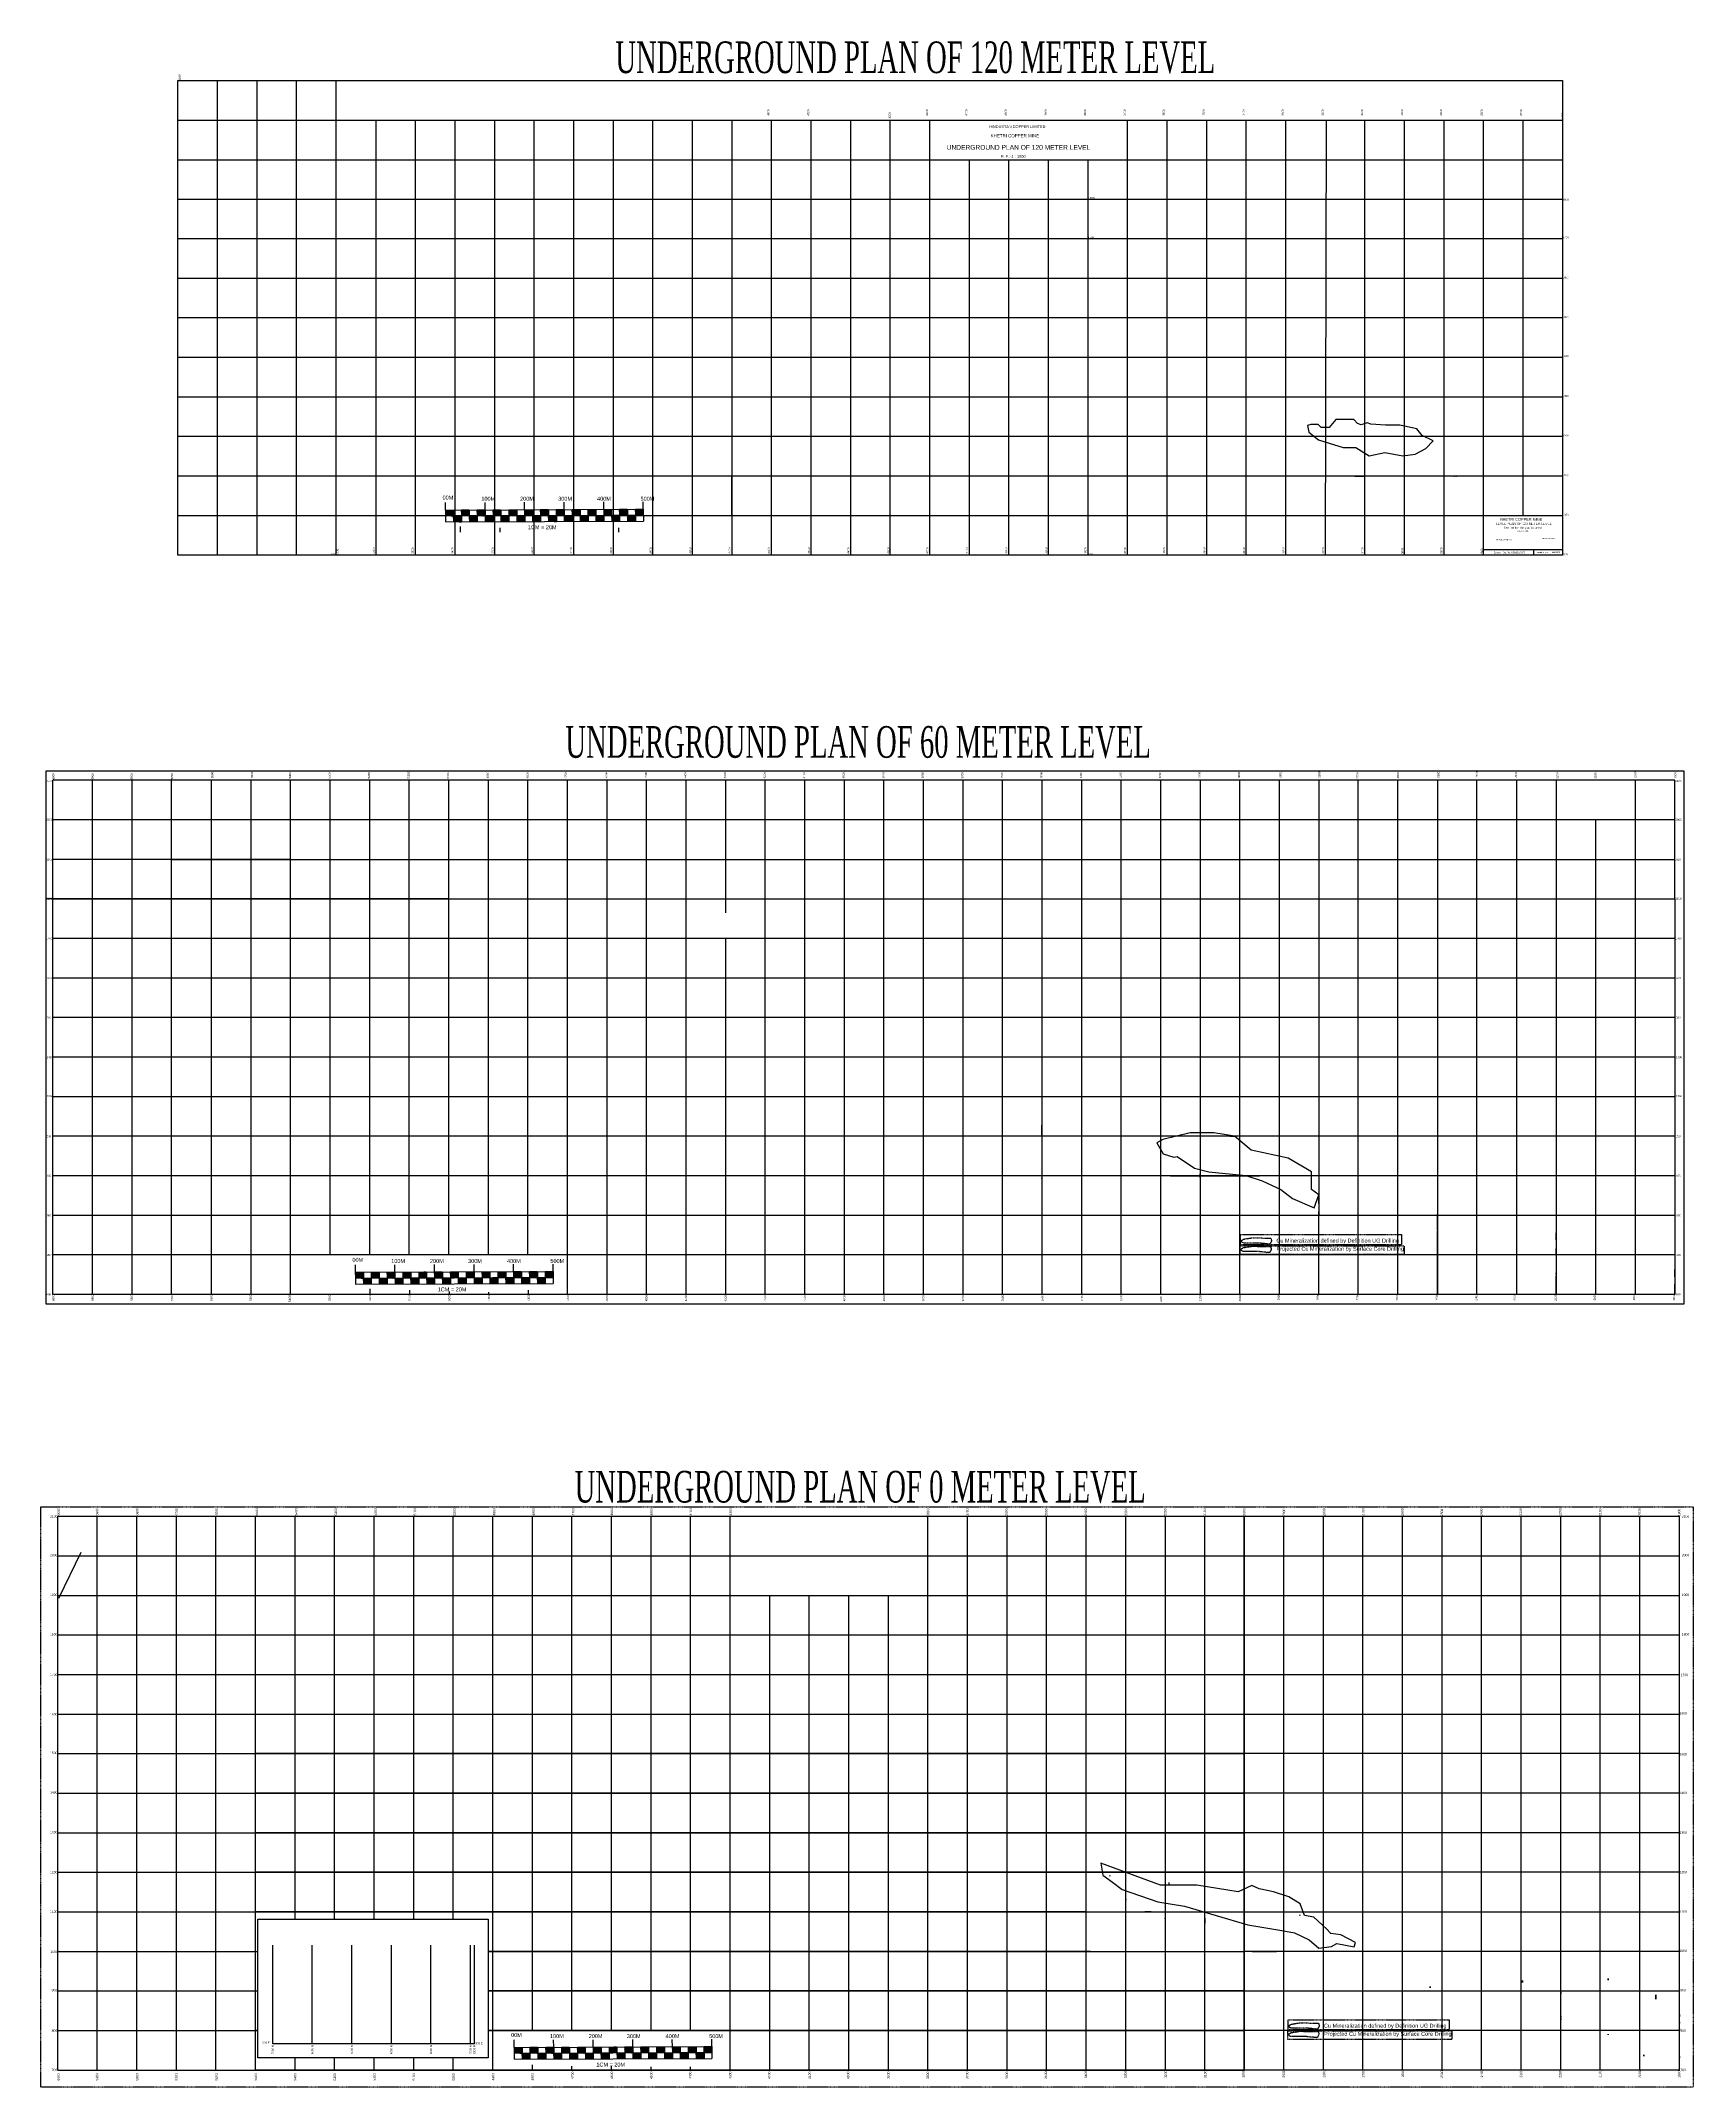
# Model space of a CAD drawing. Header units: millimetres. Extents: x 2120 to 6297, y -740 to 4433.
import ezdxf
from ezdxf.enums import TextEntityAlignment as Align

# ---------------------------------------------------------------- set-up
doc = ezdxf.new("R2010")
doc.units = ezdxf.units.MM
doc.linetypes.add('CENTER', pattern=[2, 1.25, -0.25, 0.25, -0.25])
doc.linetypes.add('DASHED2', pattern=[0.375, 0.25, -0.125])
doc.layers.add('oRE BODY', color=1, linetype='Continuous')
doc.styles.get("Standard").update_dxf_attribs({"font": 'arial.ttf'})
doc.styles.add('style1', font='times.ttf', dxfattribs={"width": 0.6, "height": 0.1})

msp = doc.modelspace()

# ---------------------------------------------------------------- hatches: boundary and pattern name
h = msp.add_hatch()
h.set_pattern_fill('ANSI31', color=256)
h.set_pattern_definition([(45, (-8175.981, 2362.53569), (-0.0883883476, 0.0883883476), [])])
h.paths.add_polyline_path([(3163.1, 3232.4), (3163, 3247.4), (3143, 3247.3), (3143.1, 3232.3)])
h.paths.add_polyline_path([(3183.2, 3217.5), (3183.1, 3232.5), (3163.1, 3232.4), (3163.2, 3217.4)])
h.paths.add_polyline_path([(3203.1, 3232.6), (3203, 3247.6), (3183, 3247.5), (3183.1, 3232.5)])
h.paths.add_polyline_path([(3223.1, 3232.6), (3203.1, 3232.6), (3203.2, 3217.6), (3223.2, 3217.6)])
h.paths.add_polyline_path([(3243.1, 3232.7), (3243, 3247.7), (3223, 3247.6), (3223.1, 3232.6)])
h.paths.add_polyline_path([(3263.2, 3217.8), (3263.1, 3232.8), (3243.1, 3232.7), (3243.2, 3217.7)])
h.paths.add_polyline_path([(3283.1, 3232.9), (3283, 3247.9), (3263, 3247.8), (3263.1, 3232.8)])
h.paths.add_polyline_path([(3303.2, 3218), (3303.1, 3233), (3283.1, 3232.9), (3283.2, 3217.9)])
h.paths.add_polyline_path([(3323.1, 3233), (3323, 3248), (3303, 3248), (3303.1, 3233)])
h.paths.add_polyline_path([(3323.1, 3233), (3323.2, 3218), (3343.2, 3218.1), (3343.1, 3233.1)])
h.paths.add_polyline_path([(3363.1, 3233.2), (3363, 3248.2), (3343, 3248.1), (3343.1, 3233.1)])
h.paths.add_polyline_path([(3363.1, 3233.2), (3363.2, 3218.2), (3383.2, 3218.3), (3383.1, 3233.3)])
h.paths.add_polyline_path([(3383.1, 3233.3), (3403.1, 3233.4), (3403, 3248.4), (3383, 3248.3)])
h.paths.add_polyline_path([(3403.1, 3233.4), (3403.2, 3218.4), (3423.2, 3218.4), (3423.1, 3233.4)])
h.paths.add_polyline_path([(3423.1, 3233.4), (3443.1, 3233.5), (3443, 3248.5), (3423, 3248.4)])
h.paths.add_polyline_path([(3443.1, 3233.5), (3443.2, 3218.5), (3463.2, 3218.6), (3463.1, 3233.6)])
h.paths.add_polyline_path([(3463.1, 3233.6), (3483.1, 3233.7), (3483, 3248.7), (3463, 3248.6)])
h.paths.add_polyline_path([(3483.1, 3233.7), (3483.2, 3218.7), (3503.2, 3218.8), (3503.1, 3233.8)])
h.paths.add_polyline_path([(3503.1, 3233.8), (3523.1, 3233.8), (3523, 3248.8), (3503, 3248.8)])
h.paths.add_polyline_path([(3543.1, 3233.9), (3523.1, 3233.8), (3523.2, 3218.8), (3543.2, 3218.9)])
h.paths.add_polyline_path([(3543.1, 3233.9), (3563.1, 3234), (3563, 3249), (3543, 3248.9)])
h.paths.add_polyline_path([(3583.1, 3234.1), (3563.1, 3234), (3563.2, 3219), (3583.2, 3219.1)])
h.paths.add_polyline_path([(3583, 3249.1), (3583.1, 3234.1), (3603.1, 3234.2), (3603, 3249.2)])
h.paths.add_polyline_path([(3623.1, 3234.2), (3603.1, 3234.2), (3603.2, 3219.2), (3623.2, 3219.2)])
h.paths.add_polyline_path([(3623, 3249.2), (3623.1, 3234.2), (3643.1, 3234.3), (3643, 3249.3)])
h = msp.add_hatch()
h.set_pattern_fill('ANSI31', color=256)
h.set_pattern_definition([(45, (-8403.82782, 435.39449), (-0.0883883476, 0.0883883476), [])])
h.paths.add_polyline_path([(2935.3, 1305.3), (2935.2, 1320.3), (2915.2, 1320.2), (2915.3, 1305.2)])
h.paths.add_polyline_path([(2955.3, 1290.3), (2955.3, 1305.3), (2935.3, 1305.3), (2935.3, 1290.3)])
h.paths.add_polyline_path([(2975.3, 1305.4), (2975.2, 1320.4), (2955.2, 1320.3), (2955.3, 1305.3)])
h.paths.add_polyline_path([(2995.3, 1305.5), (2975.3, 1305.4), (2975.3, 1290.4), (2995.3, 1290.5)])
h.paths.add_polyline_path([(3015.3, 1305.6), (3015.2, 1320.6), (2995.2, 1320.5), (2995.3, 1305.5)])
h.paths.add_polyline_path([(3035.3, 1290.7), (3035.3, 1305.7), (3015.3, 1305.6), (3015.3, 1290.6)])
h.paths.add_polyline_path([(3055.3, 1305.7), (3055.2, 1320.7), (3035.2, 1320.7), (3035.3, 1305.7)])
h.paths.add_polyline_path([(3075.3, 1290.8), (3075.3, 1305.8), (3055.3, 1305.7), (3055.3, 1290.7)])
h.paths.add_polyline_path([(3095.3, 1305.9), (3095.2, 1320.9), (3075.2, 1320.8), (3075.3, 1305.8)])
h.paths.add_polyline_path([(3095.3, 1305.9), (3095.3, 1290.9), (3115.3, 1291), (3115.2, 1306)])
h.paths.add_polyline_path([(3135.2, 1306.1), (3135.2, 1321.1), (3115.2, 1321), (3115.2, 1306)])
h.paths.add_polyline_path([(3135.2, 1306.1), (3135.3, 1291.1), (3155.3, 1291.1), (3155.2, 1306.1)])
h.paths.add_polyline_path([(3155.2, 1306.1), (3175.2, 1306.2), (3175.2, 1321.2), (3155.2, 1321.1)])
h.paths.add_polyline_path([(3175.2, 1306.2), (3175.3, 1291.2), (3195.3, 1291.3), (3195.2, 1306.3)])
h.paths.add_polyline_path([(3195.2, 1306.3), (3215.2, 1306.4), (3215.2, 1321.4), (3195.2, 1321.3)])
h.paths.add_polyline_path([(3215.2, 1306.4), (3215.3, 1291.4), (3235.3, 1291.5), (3235.2, 1306.5)])
h.paths.add_polyline_path([(3235.2, 1306.5), (3255.2, 1306.5), (3255.2, 1321.5), (3235.2, 1321.5)])
h.paths.add_polyline_path([(3255.2, 1306.5), (3255.3, 1291.5), (3275.3, 1291.6), (3275.2, 1306.6)])
h.paths.add_polyline_path([(3275.2, 1306.6), (3295.2, 1306.7), (3295.2, 1321.7), (3275.2, 1321.6)])
h.paths.add_polyline_path([(3315.2, 1306.8), (3295.2, 1306.7), (3295.3, 1291.7), (3315.3, 1291.8)])
h.paths.add_polyline_path([(3315.2, 1306.8), (3335.2, 1306.9), (3335.2, 1321.9), (3315.2, 1321.8)])
h.paths.add_polyline_path([(3355.2, 1306.9), (3335.2, 1306.9), (3335.3, 1291.9), (3355.3, 1291.9)])
h.paths.add_polyline_path([(3355.2, 1321.9), (3355.2, 1306.9), (3375.2, 1307), (3375.2, 1322)])
h.paths.add_polyline_path([(3395.2, 1307.1), (3375.2, 1307), (3375.3, 1292), (3395.3, 1292.1)])
h.paths.add_polyline_path([(3395.2, 1322.1), (3395.2, 1307.1), (3415.2, 1307.2), (3415.2, 1322.2)])
h = msp.add_hatch()
h.set_pattern_fill('ANSI31', color=256)
h.set_pattern_definition([(45, (-8002.60076, -1524.30159), (-0.0883883476, 0.0883883476), [])])
h.paths.add_polyline_path([(3336.5, -654.4), (3336.4, -639.4), (3316.4, -639.5), (3316.5, -654.5)])
h.paths.add_polyline_path([(3356.5, -669.3), (3356.5, -654.3), (3336.5, -654.4), (3336.5, -669.4)])
h.paths.add_polyline_path([(3376.5, -654.3), (3376.4, -639.3), (3356.4, -639.3), (3356.5, -654.3)])
h.paths.add_polyline_path([(3396.5, -654.2), (3376.5, -654.3), (3376.5, -669.3), (3396.5, -669.2)])
h.paths.add_polyline_path([(3416.5, -654.1), (3416.4, -639.1), (3396.4, -639.2), (3396.5, -654.2)])
h.paths.add_polyline_path([(3436.5, -669), (3436.5, -654), (3416.5, -654.1), (3416.5, -669.1)])
h.paths.add_polyline_path([(3456.5, -654), (3456.4, -639), (3436.4, -639), (3436.5, -654)])
h.paths.add_polyline_path([(3476.5, -668.9), (3476.5, -653.9), (3456.5, -654), (3456.5, -669)])
h.paths.add_polyline_path([(3496.5, -653.8), (3496.4, -638.8), (3476.4, -638.9), (3476.5, -653.9)])
h.paths.add_polyline_path([(3496.5, -653.8), (3496.5, -668.8), (3516.5, -668.7), (3516.5, -653.7)])
h.paths.add_polyline_path([(3536.5, -653.6), (3536.4, -638.6), (3516.4, -638.7), (3516.5, -653.7)])
h.paths.add_polyline_path([(3536.5, -653.6), (3536.5, -668.6), (3556.5, -668.6), (3556.5, -653.6)])
h.paths.add_polyline_path([(3556.5, -653.6), (3576.5, -653.5), (3576.4, -638.5), (3556.4, -638.6)])
h.paths.add_polyline_path([(3576.5, -653.5), (3576.5, -668.5), (3596.5, -668.4), (3596.5, -653.4)])
h.paths.add_polyline_path([(3596.5, -653.4), (3616.5, -653.3), (3616.4, -638.3), (3596.4, -638.4)])
h.paths.add_polyline_path([(3616.5, -653.3), (3616.5, -668.3), (3636.5, -668.2), (3636.5, -653.2)])
h.paths.add_polyline_path([(3636.5, -653.2), (3656.5, -653.2), (3656.4, -638.2), (3636.4, -638.2)])
h.paths.add_polyline_path([(3656.5, -653.2), (3656.5, -668.2), (3676.5, -668.1), (3676.5, -653.1)])
h.paths.add_polyline_path([(3676.5, -653.1), (3696.5, -653), (3696.4, -638), (3676.4, -638.1)])
h.paths.add_polyline_path([(3716.5, -652.9), (3696.5, -653), (3696.5, -668), (3716.5, -667.9)])
h.paths.add_polyline_path([(3716.5, -652.9), (3736.5, -652.8), (3736.4, -637.8), (3716.4, -637.9)])
h.paths.add_polyline_path([(3756.5, -652.8), (3736.5, -652.8), (3736.5, -667.8), (3756.5, -667.8)])
h.paths.add_polyline_path([(3756.4, -637.8), (3756.5, -652.8), (3776.5, -652.7), (3776.4, -637.7)])
h.paths.add_polyline_path([(3796.5, -652.6), (3776.5, -652.7), (3776.5, -667.7), (3796.5, -667.6)])
h.paths.add_polyline_path([(3796.4, -637.6), (3796.5, -652.6), (3816.5, -652.5), (3816.4, -637.5)])

# ---------------------------------------------------------------- linework, layer by layer
at = {"color": 7}
for p, q in [((2466.6, 3133), (2466.6, 4333)), ((2466.6, 4333), (5966.6, 4333)), ((2566.6, 3133), (2566.6, 4333)), ((2666.6, 3133), (2666.6, 4333)), ((2766.6, 3133), (2766.6, 4333)), ((2866.6, 3133), (2866.6, 4333)), ((5966.6, 4333), (5966.6, 3133)), ((2466.6, 4233), (5966.6, 4233)), ((2966.6, 4233), (2966.6, 3133)), ((3066.6, 4233), (3066.6, 3133)), ((3166.6, 4233), (3166.6, 3133)), ((3266.6, 4233), (3266.6, 3133)), ((3366.6, 4233), (3366.6, 3133)), ((3466.6, 4233), (3466.6, 3133)), ((3566.6, 4233), (3566.6, 3133)), ((3666.6, 4233), (3666.6, 3133)), ((3766.6, 4233), (3766.6, 3133)), ((3866.6, 4233), (3866.6, 3133)), ((3966.6, 4233), (3966.6, 3133)), ((4066.6, 4233), (4066.6, 3133)), ((4166.6, 4233), (4166.6, 3133)), ((4266.6, 4233), (4266.6, 3133)), ((4366.6, 4233), (4366.6, 3133)), ((4866.6, 4233), (4866.6, 3133)), ((4966.6, 4233), (4966.6, 3133)), ((5066.6, 4233), (5066.6, 3133)), ((5166.6, 4233), (5166.6, 3133)), ((5266.6, 4233), (5266.6, 3133)), ((5466.6, 4233), (5466.6, 3133)), ((5566.6, 4233), (5566.6, 3133)), ((5666.6, 4233), (5666.6, 3133)), ((5766.6, 4233), (5766.6, 3133)), ((5866.6, 4233), (5866.6, 3233)), ((2466.6, 4133), (5966.6, 4133)), ((4466.6, 4133), (4466.6, 3133)), ((4566.6, 4133), (4566.6, 3133)), ((4666.6, 4133), (4666.6, 3133)), ((4766.6, 4133), (4766.6, 3133)), ((2466.6, 4033), (4366.6, 4033)), ((4866.6, 4033), (5966.6, 4033)), ((5966.6, 3933), (2466.6, 3933)), ((5966.6, 3833), (2466.6, 3833)), ((5966.6, 3733), (2466.6, 3733)), ((5966.6, 3633), (2466.6, 3633)), ((5966.6, 3533), (2466.6, 3533)), ((5966.6, 3433), (2466.6, 3433)), ((5966.6, 3333), (2466.6, 3333)), ((3966.6, 3333), (2466.6, 3333)), ((3866.6, 3233), (3866.6, 3333)), ((5966.6, 3233), (2466.6, 3233)), ((3966.6, 3233), (2466.6, 3233)), ((5966.6, 3133), (2466.6, 3133)), ((5966.6, 3146.3), (5766.6, 3146.3)), ((5894.7, 3133.1), (5894.7, 3146.3))]:
    msp.add_line(p, q, dxfattribs=at)
at = {"linetype": 'Continuous'}
for p, q in [((5369.1, 4233), (5366.6, 3133)), ((5268.6, 4033), (5368.6, 4033))]:
    msp.add_line(p, q, dxfattribs=at)
for p, q in [((5441.6, 3333), (5468.3, 3333)), ((5466.6, 3355.6), (5466.6, 3329.8)), ((3179.9, 3205.6), (3179.9, 3191.1)), ((3279.9, 3202.4), (3279.9, 3191.1)), ((3579.9, 3202.3), (3579.9, 3191.1)), ((5253.4, 2586.7), (5253.4, 2585.9)), ((2150.5, 1264), (2150.5, 2564)), ((2250.5, 1264), (2250.5, 2564)), ((2350.5, 1264), (2350.5, 2564)), ((2450.5, 1264), (2450.5, 2564)), ((2550.5, 2564), (2550.5, 1264)), ((2650.5, 2564), (2650.5, 1264)), ((2750.5, 2564), (2750.5, 1264)), ((2850.5, 2564), (2850.5, 1364)), ((2950.5, 2564), (2950.5, 1364)), ((3050.5, 2564), (3050.5, 1364)), ((3150.5, 2564), (3150.5, 1364)), ((3250.5, 2564), (3250.5, 1364)), ((3350.5, 2564), (3350.5, 1364)), ((3450.5, 2564), (3450.5, 1664)), ((3550.5, 2564), (3550.5, 1264)), ((3650.5, 2564), (3650.5, 1264)), ((3750.5, 2564), (3750.5, 2064)), ((3850.5, 2564), (3850.5, 2228.7)), ((3950.5, 2564), (3950.5, 2164)), ((4050.5, 2564), (4050.5, 1264)), ((4150.5, 2564), (4150.5, 1264)), ((4250.5, 2564), (4250.5, 1264)), ((4350.5, 2564), (4350.5, 1264)), ((4450.5, 2564), (4450.5, 1264)), ((4550.5, 2564), (4550.5, 1264)), ((4650.5, 2564), (4650.5, 1264)), ((4750.5, 2564), (4750.5, 1264)), ((4850.5, 2564), (4850.5, 1264)), ((4950.5, 2564), (4950.5, 1264)), ((5050.5, 2564), (5050.5, 1264)), ((5150.5, 2564), (5150.5, 1264)), ((5150.5, 2564), (5150.5, 1264)), ((5250.5, 2564), (5250.5, 1264)), ((5350.5, 2564), (5350.5, 1464)), ((5850.5, 2564), (5850.5, 1264)), ((5950.5, 2564), (5950.5, 1264)), ((6150.5, 2564), (6150.5, 1264)), ((6050.5, 2464), (6050.5, 1264)), ((5250.5, 2383.1), (5250.5, 1864)), ((2450.5, 2364), (5450.5, 2364)), ((2650.5, 2364), (2650.5, 1464)), ((5250.5, 2364), (6250.5, 2364)), ((2150.5, 2264), (5450.5, 2264)), ((4950.5, 2264), (4950.5, 2240.4)), ((5050.5, 2264), (5050.5, 2240.4)), ((5150.5, 2264), (5150.5, 2240.4)), ((5250.5, 2264), (5950.5, 2264)), ((5350.5, 2264), (5350.5, 2240.4)), ((6250.5, 2264), (6250.5, 1264)), ((5050.5, 2164), (2150.5, 2164)), ((3750.5, 2164), (3750.5, 1264)), ((3850.5, 2164), (3850.5, 1264)), ((3950.5, 2164), (3950.5, 1264)), ((6250.5, 2164), (5050.5, 2164)), ((5250.5, 2064), (2150.5, 2064)), ((6250.5, 2064), (5250.5, 2064)), ((5450.5, 1964), (2150.5, 1964)), ((6250.5, 1964), (5250.5, 1964)), ((5450.5, 1864), (2150.5, 1864)), ((5450.5, 1864), (5250.5, 1864)), ((6250.5, 1864), (5250.5, 1864)), ((5250.5, 1764), (2150.5, 1764)), ((6250.5, 1764), (5250.5, 1764)), ((5450.5, 1664), (2150.5, 1664)), ((3450.5, 1664), (3450.5, 1264.6)), ((4650.5, 1664), (4650.5, 1691.9)), ((5950.5, 1664), (5250.5, 1664)), ((6250.5, 1664), (5950.5, 1664)), ((4650.5, 1620.3), (4650.5, 1264)), ((4941.5, 1647.4), (4941.5, 1647.4)), ((5250.5, 1564), (2150.5, 1564)), ((4686.8, 1564), (4538.3, 1564)), ((5203.9, 1575.5), (5203.9, 1575.5)), ((5950.5, 1564), (5250.5, 1564)), ((6250.5, 1564), (5950.5, 1564)), ((5450.5, 1464), (2150.5, 1464)), ((5950.5, 1464), (5250.5, 1464)), ((6250.5, 1464), (5950.5, 1464)), ((5986.1, 1364), (2150.5, 1364)), ((6250.5, 1364), (5950.5, 1364)), ((6250.5, 1264), (2150.5, 1264)), ((2952, 1278.5), (2952, 1264)), ((3052, 1275.3), (3052, 1264)), ((3152, 1271.5), (3152, 1264)), ((3252, 1270), (3252, 1264)), ((3352, 1275.2), (3352, 1264)), ((2162.5, -696.7), (2162.5, 703.3)), ((2162.5, 703.3), (5162.5, 703.3)), ((2262.5, -696.7), (2262.5, 703.3)), ((2362.5, -696.7), (2362.5, 703.3)), ((2462.5, -696.7), (2462.5, 703.3)), ((2562.5, -696.7), (2562.5, 703.3)), ((2662.5, -696.7), (2662.5, 703.3)), ((2762.5, -315.3), (2762.5, 703.3)), ((2862.5, -315.3), (2862.5, 703.3)), ((2962.5, -315.3), (2962.5, 703.3)), ((3062.5, -315.3), (3062.5, 703.3)), ((3162.5, -315.3), (3162.5, 703.3)), ((3262.5, -696.7), (3262.5, 703.3)), ((3362.5, -596.7), (3362.5, 703.3)), ((3462.5, -596.7), (3462.5, 703.3)), ((3562.5, -596.7), (3562.5, 703.3)), ((3662.5, -596.7), (3662.5, 703.3)), ((3762.5, -596.7), (3762.5, 703.3)), ((3862.5, -696.7), (3862.5, 703.3)), ((4362.5, -696.7), (4362.5, 703.3)), ((4462.5, -696.7), (4462.5, 703.3)), ((4562.5, -696.7), (4562.5, 703.3)), ((4662.5, -699.6), (4662.5, 703.3)), ((4762.5, 703.6), (6262.5, 703.6)), ((4762.5, -496.7), (4762.5, 703.3)), ((4762.5, -696.7), (4762.5, 703.3)), ((4862.5, -696.7), (4862.5, 703.3)), ((4962.5, 703.3), (4962.5, -696.7)), ((5062.5, -696.7), (5062.5, 703.3)), ((5262.5, -696.7), (5262.5, 703.3)), ((5362.5, -696.7), (5362.5, 703.3)), ((5362.5, -696.7), (5362.5, 703.3)), ((5362.5, -696.7), (5362.5, 703.3)), ((5462.5, -696.7), (5462.5, 703.3)), ((5562.5, -696.7), (5562.5, 703.3)), ((5662.5, -696.7), (5662.5, 703.3)), ((5762.5, -696.7), (5762.5, 703.3)), ((5862.5, -696.7), (5862.5, 703.3)), ((5962.5, -696.7), (5962.5, 703.3)), ((6062.5, -696.7), (6062.5, 703.3)), ((6162.5, -696.7), (6162.5, 703.3)), ((6262.5, -696.7), (6262.5, 703.3)), ((2162.5, 603.3), (6262.5, 603.3)), ((2162.5, 503.3), (6262.5, 503.3)), ((3962.5, -696.7), (3962.5, 503.3)), ((4062.5, -696.7), (4062.5, 503.3)), ((4162.5, -696.7), (4162.5, 503.3)), ((4262.5, -696.7), (4262.5, 503.3)), ((2162.5, 403.3), (5162.5, 403.3)), ((4762.5, 403.3), (6262.5, 403.3)), ((2162.5, 303.3), (6262.5, 303.3)), ((2162.5, 203.3), (5162.5, 203.3)), ((2662.5, 203.3), (4762.5, 203.3)), ((4762.5, 203.3), (6262.5, 203.3)), ((4762.5, 203.3), (6262.5, 203.3)), ((2162.5, 103.3), (5162.5, 103.3)), ((4762.5, 103.3), (2662.5, 103.3)), ((6262.5, 103.3), (4762.5, 103.3)), ((2162.5, 3.3), (5162.5, 3.3)), ((4762.5, 3.3), (2662.5, 3.3)), ((6262.5, 3.3), (4762.5, 3.3)), ((2162.5, -96.7), (5162.5, -96.7)), ((4762.5, -96.7), (2662.5, -96.7)), ((6262.5, -96.7), (4762.5, -96.7)), ((2162.5, -196.7), (5162.5, -196.7)), ((4724, -196.7), (2662.9, -196.7)), ((4724, -196.7), (3462.5, -196.7)), ((4764.3, -196.7), (4721, -196.7)), ((6262.5, -196.7), (4762.5, -196.7)), ((2162.5, -296.7), (6262.5, -296.7)), ((4763.8, -296.7), (2662.9, -296.7)), ((4927.1, -296.7), (4910.6, -296.7)), ((5062.5, -325.7), (5062.5, -296.7)), ((4962.5, -310.9), (4962.5, -315.4)), ((2162.5, -396.7), (2668.3, -396.7)), ((4773.7, -396.7), (3250.9, -396.7)), ((3250.9, -396.7), (5162.5, -396.7)), ((6262.5, -396.7), (5162.5, -396.7)), ((5182.5, -396.7), (5243.5, -396.7)), ((2162.5, -496.7), (2668.3, -496.7)), ((5162.5, -496.7), (3250.9, -496.7)), ((3250.9, -496.7), (6262.5, -496.7)), ((4788.1, -496.7), (4786.8, -496.7)), ((4862.5, -496.7), (4862.5, -495.2)), ((2162.5, -596.7), (2668.3, -596.7)), ((2668.3, -596.7), (2662.5, -596.7)), ((2668.3, -596.7), (2662.5, -596.7)), ((3250.9, -596.7), (5162.5, -596.7)), ((6262.5, -596.7), (3250.9, -596.7)), ((2762.5, -696.7), (2762.5, -665.7)), ((2862.5, -696.7), (2862.5, -665.7)), ((2962.5, -696.7), (2962.5, -665.7)), ((3062.5, -696.7), (3062.5, -665.7)), ((3162.5, -696.7), (3162.5, -665.7)), ((2162.5, -696.7), (5162.5, -696.7)), ((6262.5, -696.7), (2662.5, -696.7)), ((3362.5, -696.8), (3362.5, -683.3)), ((3462.5, -696.8), (3462.5, -686.6)), ((3562.5, -696.8), (3562.5, -687.3)), ((3662.5, -696.8), (3662.5, -688.8)), ((3762.5, -696.8), (3762.5, -688.4))]:
    msp.add_line(p, q)
at = {"color": 0}
for p, q in [((5650.5, 2564), (5650.5, 1264)), ((6250.5, 2264), (6250.5, 2564))]:
    msp.add_line(p, q, dxfattribs=at)
at = {"transparency": 33554661}
msp.add_line((3150.5, 2264), (2133.7, 2264), dxfattribs=at)
at = {"lineweight": 53}
for p in [(5162.5, -496.7), (5162.5, -696.7)]:
    msp.add_line(p, (5162.5, 703.3), dxfattribs=at)
at = {"color": 5, "lineweight": 80}
for p, q in [((4822.5, -204.7), (4822.5, -206.7)), ((5632.5, -488.7), (5632.5, -485.7)), ((5865.5, -475.7), (5865.5, -470.7)), ((5962.5, -503.7), (5962.5, -499.7)), ((6082.5, -469.7), (6082.5, -465.7)), ((6202.5, -517.7), (6202.5, -506.7)), ((5962.5, -562.7), (5962.5, -560.7)), ((5962.5, -569.7), (5962.5, -566.7)), ((6262.5, -561.7), (6262.5, -556.7)), ((6082.5, -607.7), (6082.5, -605.7)), ((6262.5, -578.7), (6262.5, -575.7)), ((6262.5, -594.7), (6262.5, -592.7)), ((6172.5, -661.7), (6172.5, -658.7)), ((6262.5, -665.7), (6262.5, -662.7))]:
    msp.add_line(p, q, dxfattribs=at)
at = {"color": 5}
for p, q in [((4972.5, -227.7), (4972.5, -222.7)), ((5243.5, -396.7), (5240.5, -396.7))]:
    msp.add_line(p, q, dxfattribs=at)
for points in [[(4366.6, 4033), (4866.6, 4033)], [(3143, 3247.3), (3143, 3266.1)], [(3243, 3247.7), (3243, 3266.5)], [(3243, 3247.7), (3243, 3266.5)], [(3343, 3248.1), (3343, 3266.9)], [(3343, 3248.1), (3343, 3266.9)], [(3443, 3248.5), (3443, 3267.3)], [(3443, 3248.5), (3443, 3267.3)], [(3543, 3248.9), (3543, 3267.7)], [(3543, 3248.9), (3543, 3267.7)], [(3643, 3249.3), (3643, 3268.1)], [(3143, 3247.3), (3643, 3249.3)], [(3143, 3247.3), (3143.2, 3217.3)], [(3143.1, 3232.3), (3643.1, 3234.3)], [(3143.2, 3217.3), (3643.2, 3219.3)], [(3163, 3247.4), (3163.2, 3217.4)], [(3183, 3247.5), (3183.2, 3217.5)], [(3203, 3247.6), (3203.2, 3217.6)], [(3223, 3247.6), (3223.2, 3217.6)], [(3243, 3247.7), (3243.2, 3217.7)], [(3263, 3247.8), (3263.2, 3217.8)], [(3283, 3247.9), (3283.2, 3217.9)], [(3303, 3248), (3303.2, 3218)], [(3323, 3248), (3323.2, 3218)], [(3343, 3248.1), (3343.2, 3218.1)], [(3363, 3248.2), (3363.2, 3218.2)], [(3383, 3248.3), (3383.2, 3218.3)], [(3403, 3248.4), (3403.2, 3218.4)], [(3423, 3248.4), (3423.2, 3218.4)], [(3443, 3248.5), (3443.2, 3218.5)], [(3463, 3248.6), (3463.2, 3218.6)], [(3483, 3248.7), (3483.2, 3218.7)], [(3503, 3248.8), (3503.2, 3218.8)], [(3523, 3248.8), (3523.2, 3218.8)], [(3543, 3248.9), (3543.2, 3218.9)], [(3563, 3249), (3563.2, 3219)], [(3583, 3249.1), (3583.2, 3219.1)], [(3603, 3249.2), (3603.2, 3219.2)], [(3623, 3249.2), (3623.2, 3219.2)], [(3643, 3249.3), (3643.2, 3219.3)], [(6250.5, 2564), (2150.5, 2564)], [(6250.5, 2464), (2150.5, 2464)], [(2750.5, 2364), (2150.5, 2364)], [(5125.5, 1664), (5137.5, 1664)], [(5052.4, 1564), (5034, 1564)], [(5050.5, 1559.7), (5050.5, 1569.2)], [(5650.5, 1463), (5650.5, 1467)], [(2915.2, 1320.2), (2915.1, 1338.9)], [(2915.2, 1320.2), (3415.2, 1322.2)], [(2915.2, 1320.2), (2915.3, 1290.2)], [(2915.3, 1305.2), (3415.2, 1307.2)], [(2935.2, 1320.3), (2935.3, 1290.3)], [(2955.2, 1320.3), (2955.3, 1290.3)], [(2975.2, 1320.4), (2975.3, 1290.4)], [(2995.2, 1320.5), (2995.3, 1290.5)], [(3015.2, 1320.6), (3015.1, 1339.3)], [(3015.2, 1320.6), (3015.1, 1339.3)], [(3015.2, 1320.6), (3015.3, 1290.6)], [(3035.2, 1320.7), (3035.3, 1290.7)], [(3055.2, 1320.7), (3055.3, 1290.7)], [(3075.2, 1320.8), (3075.3, 1290.8)], [(3095.2, 1320.9), (3095.3, 1290.9)], [(3115.2, 1321), (3115.1, 1339.7)], [(3115.2, 1321), (3115.1, 1339.7)], [(3115.2, 1321), (3115.3, 1291)], [(3135.2, 1321.1), (3135.3, 1291.1)], [(3155.2, 1321.1), (3155.3, 1291.1)], [(3175.2, 1321.2), (3175.3, 1291.2)], [(3195.2, 1321.3), (3195.3, 1291.3)], [(3215.2, 1321.4), (3215.1, 1340.1)], [(3215.2, 1321.4), (3215.1, 1340.1)], [(3215.2, 1321.4), (3215.3, 1291.4)], [(3235.2, 1321.5), (3235.3, 1291.5)], [(3255.2, 1321.5), (3255.3, 1291.5)], [(3275.2, 1321.6), (3275.3, 1291.6)], [(3295.2, 1321.7), (3295.3, 1291.7)], [(3315.2, 1321.8), (3315.1, 1340.5)], [(3315.2, 1321.8), (3315.1, 1340.5)], [(3315.2, 1321.8), (3315.3, 1291.8)], [(3335.2, 1321.9), (3335.3, 1291.9)], [(3355.2, 1321.9), (3355.3, 1291.9)], [(3375.2, 1322), (3375.3, 1292)], [(3395.2, 1322.1), (3395.3, 1292.1)], [(3415.2, 1322.2), (3415.1, 1340.9)], [(3415.2, 1322.2), (3415.3, 1292.2)], [(2915.3, 1290.2), (3415.3, 1292.2)], [(4762.5, -421.7), (4762.5, -171.7)], [(4687.5, -296.7), (4862.5, -296.7)], [(4687.5, -396.7), (4862.5, -396.7)], [(3316.4, -639.5), (3316.3, -620.8)], [(3416.4, -639.1), (3416.3, -620.4)], [(3416.4, -639.1), (3416.3, -620.4)], [(3516.4, -638.7), (3516.3, -620)], [(3516.4, -638.7), (3516.3, -620)], [(3616.4, -638.3), (3616.3, -619.6)], [(3616.4, -638.3), (3616.3, -619.6)], [(3716.4, -637.9), (3716.3, -619.2)], [(3716.4, -637.9), (3716.3, -619.2)], [(3816.4, -637.5), (3816.3, -618.8)], [(3316.4, -639.5), (3816.4, -637.5)], [(3316.4, -639.5), (3316.5, -669.5)], [(3316.5, -654.5), (3816.5, -652.5)], [(3316.5, -669.5), (3816.5, -667.5)], [(3336.4, -639.4), (3336.5, -669.4)], [(3356.4, -639.3), (3356.5, -669.3)], [(3376.4, -639.3), (3376.5, -669.3)], [(3396.4, -639.2), (3396.5, -669.2)], [(3416.4, -639.1), (3416.5, -669.1)], [(3436.4, -639), (3436.5, -669)], [(3456.4, -639), (3456.5, -669)], [(3476.4, -638.9), (3476.5, -668.9)], [(3496.4, -638.8), (3496.5, -668.8)], [(3516.4, -638.7), (3516.5, -668.7)], [(3536.4, -638.6), (3536.5, -668.6)], [(3556.4, -638.6), (3556.5, -668.6)], [(3576.4, -638.5), (3576.5, -668.5)], [(3596.4, -638.4), (3596.5, -668.4)], [(3616.4, -638.3), (3616.5, -668.3)], [(3636.4, -638.2), (3636.5, -668.2)], [(3656.4, -638.2), (3656.5, -668.2)], [(3676.4, -638.1), (3676.5, -668.1)], [(3696.4, -638), (3696.5, -668)], [(3716.4, -637.9), (3716.5, -667.9)], [(3736.4, -637.8), (3736.5, -667.8)], [(3756.4, -637.8), (3756.5, -667.8)], [(3776.4, -637.7), (3776.5, -667.7)], [(3796.4, -637.6), (3796.5, -667.6)], [(3816.4, -637.5), (3816.5, -667.5)]]:
    msp.add_lwpolyline(points)
at = {"color": 1}
for points in [[(5322.4, 3461.1), (5325.8, 3444.3), (5350.4, 3424.5), (5377, 3416.1), (5412.1, 3405.1), (5444.6, 3405.1), (5477.8, 3384.4), (5517.6, 3393), (5562.9, 3384.1), (5594, 3388.4), (5621.6, 3403.3), (5640, 3422.3), (5611.8, 3435.9), (5598.4, 3452.5), (5555.6, 3462.3), (5519.8, 3462.3), (5482.3, 3464.4), (5473, 3468), (5458.2, 3462.7), (5448.2, 3466.1), (5439.6, 3476.4), (5413, 3476.4), (5394.2, 3476.4), (5385.6, 3466.1), (5377, 3456.4), (5357, 3456.4), (5349.4, 3463.9), (5330.4, 3463.9), (5322.4, 3461.1)], [(4941.5, 1647.4), (4956.9, 1620), (4984.3, 1610.9), (4993.1, 1612.8), (5036.7, 1583.1), (5072.5, 1573.9), (5166.6, 1564.6), (5207.2, 1551.1), (5254.4, 1529.1), (5284.6, 1506.5), (5339.2, 1483.4), (5350.5, 1515.8), (5332.2, 1529.4), (5332.2, 1574.2), (5273.5, 1608.3), (5179.6, 1628.7), (5137.5, 1664), (5085, 1672.6), (5025.6, 1672.6), (4956.4, 1655.5), (4941.5, 1647.4)], [(4799.8, -173.4), (4804.8, -204.4), (4829.1, -222.2), (4853.4, -240), (4943.9, -271.7), (5010.9, -282.2), (5171.2, -329.9), (5257.7, -344.4), (5289.6, -349.8), (5326.3, -367.4), (5350.5, -388.7), (5383, -384.2), (5396, -376.7), (5440.6, -385.2), (5443.3, -374.2), (5406.7, -354.9), (5381.2, -352), (5370.1, -339.8), (5338.2, -310.7), (5314.9, -306.1), (5303.4, -276.5), (5275, -259), (5236, -246.4), (5199.7, -238.4), (5181.3, -229.9), (5147.2, -246.3), (5042, -229.1), (4950.7, -229.1), (4799.8, -173.4)]]:
    msp.add_lwpolyline(points, dxfattribs=at)
at = {"color": 0}
msp.add_lwpolyline([(2133.7, 2587.8), (6273.5, 2587.8), (6273.5, 1239.4), (2133.7, 1239.4)], close=True, dxfattribs=at)
for points in [[(5450.5, 1527), (5450.5, 2564)], [(5550.5, 1264), (5550.5, 2564)], [(5750.5, 1264), (5750.5, 2564)], [(5950.5, 2264), (6250.5, 2264)], [(5050.5, 1714), (5050.5, 1464)], [(5089.9, 1664), (5071.2, 1664)], [(5123.9, 1664), (5105.2, 1664)], [(4975.5, 1564), (5200.5, 1564)], [(5350.5, 1494), (5350.5, 1512)], [(5450.5, 1264), (5450.5, 1527)], [(5350.5, 1264), (5350.5, 1474)], [(5650.5, 1427), (5650.5, 1463)], [(5650.5, 1264), (5650.5, 1424)], [(5950.5, 1402), (5950.5, 1420)], [(5950.5, 1364), (5950.5, 1380)], [(5950.5, 1364), (5950.5, 1380)], [(5950.5, 1315), (5950.5, 1319)], [(5950.5, 1264), (5950.5, 1311)], [(5950.5, 1264), (5950.5, 1311)], [(6250.5, 1309), (6250.5, 1327)], [(6250.5, 1264), (6250.5, 1290)], [(2706, -630.7), (2706, -380.7)], [(2806, -630.7), (2806, -380.7)], [(2906, -630.7), (2906, -380.7)], [(3006, -630.7), (3006, -380.7)], [(3106, -630.7), (3106, -380.7)], [(3206, -630.7), (3206, -380.7)], [(3216, -630.7), (3216, -380.7)], [(3216, -630.7), (2706, -630.7)]]:
    msp.add_lwpolyline(points, dxfattribs=at)
at = {"color": 7}
msp.add_lwpolyline([(5050.5, 1664), (4925.5, 1664)], dxfattribs=at)
at = {"color": 4, "const_width": 1}
msp.add_lwpolyline([(5650.5, 1424), (5650.5, 1427)], dxfattribs=at)
at = {"color": 149, "transparency": 33554661}
msp.add_lwpolyline([(2221, 611.7), (2164.3, 495.5)], dxfattribs=at)
at = {"color": 5, "lineweight": 80}
msp.add_lwpolyline([(5302.5, -305.7), (5302.5, -304.7)], dxfattribs=at)
msp.add_lwpolyline([(2668.3, -315.3), (3250.9, -315.3), (3250.9, -665.7), (2668.3, -665.7)], close=True)
at = {"color": 1, "linetype": 'CENTER'}
msp.add_lwpolyline([(5062.5, -312.7), (5062.5, -325.7)], dxfattribs=at)
at = {"color": 7}
for p in [(5766.6, 3633), (5766.6, 3633), (5766.6, 3633), (5766.6, 3533), (5766.6, 3533), (5766.6, 3433), (5766.6, 3433), (5766.6, 3433), (3866.6, 3233)]:
    msp.add_point(p, dxfattribs=at)
for p in [(5693.4, 3333.2), (5697.8, 3332.6), (4650.6, 1557.8), (4650.6, 1557.8), (5040.9, 1563.8), (5050.5, 1561.2), (4862.5, -265.2), (4962.5, -313.7), (5062.5, -319.2), (5162.5, -336.7)]:
    msp.add_point(p)
at = {"layer": 'oRE BODY', "color": 18, "linetype": 'DASHED2', "true_color": 0x000000}
msp.add_line((5162.5, 703.3), (6262.5, 703.3), dxfattribs=at)
at = {"layer": 'oRE BODY', "color": 5, "linetype": 'DASHED2'}
for points in [[(5152.7, 1415.4), (5560.2, 1415.4), (5560.2, 1389.4), (5152.7, 1389.4)], [(5152.3, 1387.3), (5566.3, 1387.3), (5566.3, 1365.1), (5152.3, 1365.1)], [(2120.1, 727.3), (6297, 727.3), (6297, -739.9), (2120.1, -739.9)], [(5272.8, -597.5), (5686.7, -597.5), (5686.7, -619.7), (5272.8, -619.7)], [(5273.2, -569.5), (5680.7, -569.5), (5680.7, -595.4), (5273.2, -595.4)]]:
    msp.add_lwpolyline(points, close=True, dxfattribs=at)
at = {"layer": 'oRE BODY', "color": 1, "linetype": 'DASHED2'}
for points in [[(5160.6, 1403.9), (5183.3, 1407.5), (5215.1, 1406.6), (5229.6, 1406.6), (5231.4, 1399.3), (5226.9, 1391.2), (5199.7, 1393.9), (5177, 1393.9), (5161.5, 1393.9), (5157.6, 1394.8), (5154, 1399.9), (5160.6, 1403.9)], [(5281.1, -580.9), (5303.8, -577.3), (5335.5, -578.2), (5350.1, -578.2), (5351.9, -585.5), (5347.3, -593.6), (5320.1, -590.9), (5297.4, -590.9), (5282, -590.9), (5278, -590), (5274.5, -584.9), (5281.1, -580.9)]]:
    msp.add_lwpolyline(points, dxfattribs=at)
at = {"layer": 'oRE BODY', "color": 6, "linetype": 'DASHED2'}
for points in [[(5160, 1382.5), (5182.7, 1386.1), (5214.4, 1385.2), (5228.9, 1385.2), (5230.8, 1378), (5226.2, 1369.8), (5199, 1372.5), (5176.3, 1372.5), (5160.9, 1372.5), (5156.9, 1373.4), (5153.4, 1378.5), (5160, 1382.5)], [(5280.4, -602.3), (5303.1, -598.7), (5334.9, -599.6), (5349.4, -599.6), (5351.2, -606.8), (5346.7, -615), (5319.5, -612.3), (5296.8, -612.3), (5281.3, -612.3), (5277.4, -611.4), (5273.8, -606.3), (5280.4, -602.3)]]:
    msp.add_lwpolyline(points, dxfattribs=at)

# ---------------------------------------------------------------- texts
for s, height, p in [('LEVEL PLAN OF 120 METER LEVEL', 6, (5869.1, 3212.7)), ('KHETRI COPPER MINE', 7, (5862.2, 3223.8)), ('MINES SURVEYOR', 3, (5819.5, 3172.4)), ('Certified that the plan is correct ', 5, (5867.7, 3202.6)), ('MINES MANAGER', 3, (5931.6, 3175.4)), ('2100', 5, (2141.5, 2562.6)), ('2100', 5, (6260.1, 2562.6)), ('2000', 5, (2141.5, 2464.4)), ('2000', 5, (6260.1, 2464.4)), ('1900', 5, (2141.5, 2363.6)), ('1900', 5, (6257.9, 2363.6)), ('1800', 5, (2140.6, 2264.9)), ('1800', 5, (6259.9, 2264.9)), ('1700', 5, (2141.1, 2164)), ('1700', 5, (6260.4, 2164)), ('1600', 5, (2139, 2063.8)), ('1600', 5, (6258.2, 2063.8)), ('1500', 5, (2138.5, 1963.6)), ('1500', 5, (6257.8, 1963.6)), ('1400', 5, (2142.1, 1863.8)), ('1400', 5, (6261.4, 1863.8)), ('1300', 5, (2142.5, 1765.5)), ('1300', 5, (6261.8, 1765.5)), ('1200', 5, (2138.2, 1664)), ('1200', 5, (6257.5, 1664)), ('1100', 5, (2138.3, 1564.2)), ('1100', 5, (6257.6, 1564.2)), ('1000', 5, (2139.2, 1463.9)), ('1000', 5, (6258.5, 1463.9)), ('Cu Mineralization defined by Definition UG Drilling', 10, (5398.4, 1400.2)), ('900', 5, (2141.3, 1364.1)), ('Projected Cu Mineralization by Surface Core Drilling', 10, (5404.9, 1379.5)), ('900', 5, (6260.6, 1364.1)), ('800', 5, (2139.8, 1264.1)), ('800', 5, (6259.1, 1264.1)), ('2100', 6, (2152.4, 703)), ('2100', 6, (6277.8, 703)), ('2000', 6, (2152.4, 605.2)), ('2000', 6, (6277.8, 605.2)), ('1900', 6, (2152.4, 504.6)), ('1900', 6, (6277.8, 504.6)), ('1800', 6, (2152.4, 404.8)), ('1800', 6, (6277.8, 404.8)), ('1700', 6, (2152.4, 302.7)), ('1700', 6, (6274.9, 302)), ('1600', 6, (6271.9, 205.1)), ('1600', 6, (2152.4, 202.7)), ('1500', 6, (2152.4, 105)), ('1500', 6, (6271.9, 101.8)), ('1400', 6, (2152.5, 5.2)), ('1400', 6, (6271.9, 3.8)), ('1300', 6, (2152.4, -95.4)), ('1300', 6, (6271.9, -96.6)), ('1200', 6, (2152.4, -196.5)), ('1200', 6, (6271.9, -196.3)), ('1100', 6, (2152.4, -296.1)), ('1100', 6, (6271.9, -296.3)), ('1000', 6, (2153, -397.6)), ('1000', 6, (6271.9, -395.2)), ('900', 6, (2154.1, -494.7)), ('900', 6, (6271.7, -494.7)), ('800', 6, (2154.2, -597.2)), ('Cu Mineralization defined by Definition UG Drilling', 10, (5518.8, -584.7)), ('Projected Cu Mineralization by Surface Core Drilling', 10, (5525.3, -605.3)), ('800', 6, (6271.9, -597.2)), ('500 E', 5, (2689.4, -627.8)), ('500 E', 5, (3228, -629.3)), ('700', 6, (2154.2, -696.6)), ('700', 6, (6271.8, -696.6))]:
    msp.add_text(s, height=height).set_placement(p, align=Align.MIDDLE_CENTER)
at = {"color": 7}
for s, height, p in [('SCALE:-1:1000 ', 3, (5867.1, 3194.4)), ('Source:- Drg. No. KCM/2A/1973 ', 4, (5833.6, 3140)), ('Complete Upto:-', 3, (5917.3, 3140)), ('31.03.2022', 3, (5950.2, 3140.4))]:
    msp.add_text(s, height=height, dxfattribs=at).set_placement(p, align=Align.MIDDLE_CENTER)
for s, height, p in [('5100', 6, (3049.5, 2578)), ('6000', 5, (2151.5, 2574.1)), ('5900', 5, (2250.8, 2574.1)), ('5800', 5, (2349.6, 2574.1)), ('5700', 5, (2451.4, 2574.1)), ('5600', 5, (2553.4, 2577.3)), ('5500', 5, (2653.7, 2577.6)), ('5400', 5, (2749.9, 2576.4)), ('5300', 5, (2849.7, 2576.6)), ('5200', 5, (2949.4, 2576.5)), ('5000', 5, (3149.6, 2576.4)), ('4900', 5, (3249.7, 2577.1)), ('4800', 5, (3350.4, 2576.8)), ('4700', 5, (3446.6, 2576.6)), ('4600', 5, (3549.9, 2577.3)), ('4500', 5, (3649.6, 2577.3)), ('4400', 5, (3749.5, 2576.7)), ('4300', 5, (3849.4, 2576.8)), ('4200', 5, (3949.5, 2576.8)), ('4100', 5, (4049.7, 2576.8)), ('4000', 5, (4149.4, 2576.8)), ('3900', 5, (4249.5, 2576.8)), ('3800', 5, (4349.3, 2577.2)), ('3700', 5, (4449.6, 2576.6)), ('3600', 5, (4549.5, 2577)), ('3500', 5, (4649.6, 2577.3)), ('3400', 5, (4749.4, 2577.1)), ('3300', 5, (4849.5, 2577.1)), ('3200', 5, (4949.5, 2577)), ('3100', 5, (5049, 2577.7)), ('3000', 5, (5149.1, 2577.5)), ('2900', 5, (5253.4, 2577.9)), ('2800', 5, (5352.1, 2578.2)), ('2700', 5, (5448.4, 2576)), ('2600', 5, (5550.9, 2576.6)), ('2500', 5, (5653, 2577.8)), ('2400', 5, (5750.3, 2578.4)), ('2300', 5, (5849, 2577.6)), ('2200', 5, (5953.5, 2576)), ('2100', 5, (6049.6, 2576.5)), ('2000', 5, (6150.7, 2578.1)), ('1900', 5, (6252.4, 2576.7)), ('6000', 5, (2151.5, 1255.6)), ('5900', 5, (2250.8, 1255.6)), ('5800', 5, (2349.6, 1255.6)), ('5700', 5, (2451.7, 1255.6)), ('5600', 5, (2550.8, 1255.7)), ('5500', 5, (2650.3, 1255.7)), ('5400', 6, (2749.5, 1253.9)), ('5300', 5, (2850.1, 1255.8)), ('5200', 5, (2951.8, 1256.1)), ('5100', 5, (3052.6, 1256)), ('5000', 5, (3152.6, 1255.7)), ('4900', 5, (3252.7, 1256)), ('4800', 5, (3353.1, 1256)), ('4700', 5, (3453, 1255.9)), ('4600', 5, (3551.3, 1254.4)), ('4500', 5, (3650.7, 1254.6)), ('4400', 5, (3751.1, 1254.5)), ('4300', 5, (3851.1, 1254.5)), ('4200', 5, (3951.1, 1254.3)), ('4100', 5, (4051.4, 1254.4)), ('4000', 5, (4151.5, 1254.5)), ('3900', 5, (4251.4, 1254.4)), ('3800', 5, (4351.1, 1254.4)), ('3700', 5, (4451.4, 1254.4)), ('3600', 5, (4551.6, 1254.7)), ('3500', 5, (4651.6, 1254.7)), ('3400', 5, (4751.8, 1254.7)), ('3300', 5, (4851.2, 1254.6)), ('3200', 5, (4951.5, 1252.3)), ('3100', 5, (5051.2, 1254.6)), ('3000', 5, (5151.6, 1254.6)), ('2900', 5, (5249.4, 1257.2)), ('2800', 5, (5348.1, 1257.5)), ('2700', 5, (5448.4, 1257.2)), ('2600', 5, (5548.8, 1256.9)), ('2500', 5, (5649.1, 1257.2)), ('2400', 5, (5748.9, 1256.5)), ('2300', 5, (5846.3, 1256.9)), ('2200', 5, (5949.5, 1255.3)), ('2100', 5, (6048.2, 1256.8)), ('2000', 5, (6147.5, 1256.9)), ('1900', 5, (6248.5, 1256.1)), ('6000', 6, (2164.2, 714.8)), ('5900', 6, (2261.9, 714.8)), ('5800', 6, (2363.2, 714.8)), ('5700', 6, (2463, 714.8)), ('5600', 6, (2564.1, 714.8)), ('5500', 6, (2665.7, 714.6)), ('5400', 6, (2765.7, 714.6)), ('5300', 6, (2865.7, 714.6)), ('5200', 6, (2965.7, 714.6)), ('5100', 6, (3065.7, 714.6)), ('5000', 6, (3165.7, 714.6)), ('4900', 6, (3265.7, 714.6)), ('4800', 6, (3365.7, 714.6)), ('4700', 6, (3465.7, 714.6)), ('4600', 6, (3563.2, 714.6)), ('4500', 6, (3664, 714.6)), ('4400', 6, (3763, 714.6)), ('4300', 6, (3863.8, 714.6)), ('3800', 6, (4362.8, 713.7)), ('3700', 6, (4462.3, 713.7)), ('3600', 6, (4561.4, 713.7)), ('3500', 6, (4661.5, 713.7)), ('3400', 6, (4761.8, 713.7)), ('3300', 6, (4863.3, 713.7)), ('3200', 6, (4962.3, 713.7)), ('3100', 6, (5062.3, 713.7)), ('3000', 6, (5162.3, 713.7)), ('2900', 6, (5262.7, 713.2)), ('2800', 6, (5364, 714.1)), ('2700', 6, (5462.7, 714.6)), ('2600', 6, (5562, 713.8)), ('2500', 6, (5662, 713)), ('2400', 6, (5761.8, 713.4)), ('2300', 6, (5861.2, 714.2)), ('2200', 6, (5961.1, 713.8)), ('2100', 6, (6062, 713.6)), ('2000', 6, (6161.8, 714.2)), ('1900', 6, (6261.5, 713.1)), ('7000 N', 5, (2706.1, -645.4)), ('6000 N', 5, (2806.1, -645.4)), ('5000 N', 5, (2906.1, -645.4)), ('4000 N', 5, (3006.1, -645.4)), ('3000 N', 5, (3106.1, -645.4)), ('2000 N', 5, (3206.1, -645.4)), ('1900 N', 5, (3215.8, -645)), ('6000', 6, (2164.2, -713.9)), ('5900', 6, (2261.9, -713.9)), ('5800', 6, (2363.2, -713.9)), ('5700', 6, (2463, -713.9)), ('5600', 6, (2564.1, -713.9)), ('5500', 6, (2663.1, -713.9)), ('5400', 6, (2763.1, -713.9)), ('5300', 6, (2863.1, -713.9)), ('5200', 6, (2963.1, -713.9)), ('5100', 6, (3063.1, -713.9)), ('5000', 6, (3163.1, -713.9)), ('4900', 6, (3263.1, -713.9)), ('4800', 6, (3363.1, -713.9)), ('4700', 6, (3464, -710.1)), ('4600', 6, (3563.1, -710.1)), ('4500', 6, (3663.3, -710.1)), ('4400', 6, (3761.4, -710.1)), ('4300', 6, (3862.5, -710.1)), ('4200', 6, (3961.4, -710.1)), ('4100', 6, (4063.3, -710.1)), ('4000', 6, (4160.6, -710.1)), ('3900', 6, (4262.5, -710.1)), ('3800', 6, (4362.3, -710.1)), ('3700', 6, (4461.6, -710.1)), ('3600', 6, (4562.3, -710.1)), ('3500', 6, (4660.4, -710.1)), ('3400', 6, (4762, -708.1)), ('3300', 6, (4861.9, -708.1)), ('3200', 6, (4963.6, -707.6)), ('3100', 6, (5063.6, -707.6)), ('3000', 6, (5160.6, -706.8)), ('2900', 6, (5262.3, -706.7)), ('2800', 6, (5364, -706.3)), ('2700', 6, (5462.9, -706)), ('2600', 6, (5562.9, -705.9)), ('2500', 6, (5662, -707.4)), ('2400', 6, (5762.9, -706.2)), ('2300', 6, (5862, -706.5)), ('2200', 6, (5961.1, -706.6)), ('2100', 6, (6061.8, -706.3)), ('2000', 6, (6162.6, -706.9)), ('1900', 6, (6261.5, -707.3))]:
    msp.add_text(s, height=height, rotation=90).set_placement(p, align=Align.MIDDLE_CENTER)
at = {"color": 3, "ltscale": 20, "char_height": 1, "width": 1784.427, "attachment_point": 4, "rotation": 0, "style": 'style1'}
for s, insert in [('\\P\\P{\\H80x;UNDERGROUND PLAN OF 120 METER LEVEL}', (3572.4, 4392.8)), ('\\P\\P{\\H80x;UNDERGROUND PLAN OF 60 METER LEVEL}', (3446, 2661.8)), ('\\P\\P{\\H80x;UNDERGROUND PLAN OF 0 METER LEVEL}', (3469.3, 778.8))]:
    msp.add_mtext(s, dxfattribs=dict(at, insert=insert))
at = {"char_height": 5, "attachment_point": 4, "rotation": 90}
for s, insert in [('\\P6100', (2466.5, 4333.4)), ('\\P4600', (3955.1, 4244.4)), ('\\P4500', (4056.4, 4244.4)), ('\\P4200', (4356, 4244.4)), ('\\P4100', (4455.7, 4244.4)), ('\\P4000', (4555.2, 4244.4)), ('\\P3900', (4656.4, 4244.4)), ('\\P3800', (4755.6, 4244.4)), ('\\P3700', (4855.6, 4244.4)), ('\\P3600', (4954.5, 4244.4)), ('\\P3500', (5055.9, 4244.4)), ('\\P3400', (5156.3, 4244.4)), ('\\P3300', (5255.5, 4244.4)), ('\\P3200', (5356.5, 4244.4)), ('\\P3100', (5455.8, 4244.4)), ('\\P3000', (5556.7, 4244.4)), ('\\P2900', (5655.4, 4244.4)), ('\\P2800', (5758.5, 4244.4)), ('\\P2700', (5857.9, 4244.4))]:
    msp.add_mtext(s, dxfattribs=dict(at, insert=insert))
at = {"color": 7, "char_height": 5, "attachment_point": 4, "rotation": 90}
for s, insert in [('\\P4300', (4261.7, 4237.6)), ('\\P2600', (5961.9, 4236.3)), ('\\P5700', (2865.9, 3133.7)), ('\\P5600', (2957.6, 3137)), ('\\P5500', (3055.8, 3137)), ('\\P5400', (3156.3, 3137)), ('\\P5300', (3258.2, 3137)), ('\\P5200', (3357.1, 3137)), ('\\P5100', (3456.3, 3137)), ('\\P5000', (3557.3, 3137)), ('\\P4900', (3657.6, 3137)), ('\\P4800', (3757.5, 3137)), ('\\P4700', (3856.8, 3137)), ('\\P4600', (3956.2, 3137)), ('\\P4500', (4057.5, 3137)), ('\\P4400', (4157.4, 3137)), ('\\P4300', (4258.2, 3137)), ('\\P4200', (4357.1, 3137)), ('\\P4100', (4456.8, 3137)), ('\\P4000', (4556.3, 3137)), ('\\P3900', (4657.5, 3137)), ('\\P3800', (4756.7, 3137)), ('\\P3700', (4856.7, 3137)), ('\\P3600', (4955.6, 3137)), ('\\P3500', (5057, 3137)), ('\\P3400', (5157.4, 3137)), ('\\P3300', (5256.6, 3137)), ('\\P3200', (5357.6, 3137)), ('\\P3100', (5456.9, 3137)), ('\\P3000', (5558, 3136.1)), ('\\P2900', (5656.5, 3137)), ('\\P2800', (5758.7, 3134.6))]:
    msp.add_mtext(s, dxfattribs=dict(at, insert=insert))
at = {"color": 7, "ltscale": 20, "attachment_point": 4}
for s, insert, char_height in [('\\P\\PHINDUSTAN COPPER LIMITED', (4517.2, 4228.3), 7), ('\\P\\PKHETRI COPPER MINE', (4521.3, 4206.9), 8), ('\\P\\PUNDERGROUND PLAN OF 120 METER LEVEL', (4410, 4184.2), 12), ('\\P\\PR. F.:-1 : 1000', (4546.8, 4153.1), 7)]:
    msp.add_mtext(s, dxfattribs=dict(at, insert=insert, char_height=char_height))
at = {"color": 7, "char_height": 5, "attachment_point": 4}
for s, insert in [('\\P1800', (4767.8, 4040.3)), ('\\P1800', (5967.2, 4035.8)), ('\\P1700', (4767.1, 3940.5)), ('\\P1700', (4767.1, 3940.5)), ('\\P1700', (5967.3, 3940.5)), ('\\P1600', (5966.8, 3839.3)), ('\\P1500', (5966.7, 3739.8)), ('\\P1400', (5966.7, 3640.9)), ('\\P1300', (5966.9, 3539.7)), ('\\P1200', (5967.1, 3439.9)), ('\\P1100', (5966.7, 3339.6)), ('\\P1000', (5966.9, 3239.4)), ('\\P900', (2853.9, 3139.2)), ('\\P900', (4767.7, 3139.2)), ('\\P900', (4767.7, 3139.2)), ('\\P900', (5967.8, 3139.2))]:
    msp.add_mtext(s, dxfattribs=dict(at, insert=insert))
at = {"color": 7, "char_height": 10, "attachment_point": 4, "rotation": 0}
for s, insert, width in [('\\P00M', (3135.5, 3287), 7.316), ('\\P100M', (3233.6, 3284.1), 7.316), ('\\P200M', (3331.5, 3284.1), 7.316), ('\\P300M', (3427.8, 3284.1), 7.316), ('\\P400M', (3526.1, 3284.1), 7.316), ('\\P500M', (3636, 3284.1), 7.316), ('\\P1CM = 20M', (3351.1, 3212.1), 209.765), ('\\P00M', (2907.6, 1359.9), 7.316), ('\\P100M', (3005.7, 1356.9), 7.316), ('\\P200M', (3103.7, 1356.9), 7.316), ('\\P300M', (3200, 1356.9), 7.316), ('\\P400M', (3298.3, 1356.9), 7.316), ('\\P500M', (3408.1, 1356.9), 7.316), ('\\P1CM = 20M', (3123.2, 1285), 209.765), ('\\P00M', (3308.8, -599.8), 7.316), ('\\P100M', (3407, -602.8), 7.316), ('\\P200M', (3504.9, -602.8), 7.316), ('\\P300M', (3601.2, -602.8), 7.316), ('\\P400M', (3699.5, -602.8), 7.316), ('\\P500M', (3809.4, -602.8), 7.316), ('\\P1CM = 20M', (3524.4, -674.7), 209.765)]:
    msp.add_mtext(s, dxfattribs=dict(at, insert=insert, width=width))
at = {"ltscale": 10, "insert": (5050.3, 1457.7), "char_height": 1.66, "width": 5.188, "attachment_point": 1, "rotation": 90}
msp.add_mtext('3100', dxfattribs=at)

doc.saveas('drawing.dxf')
